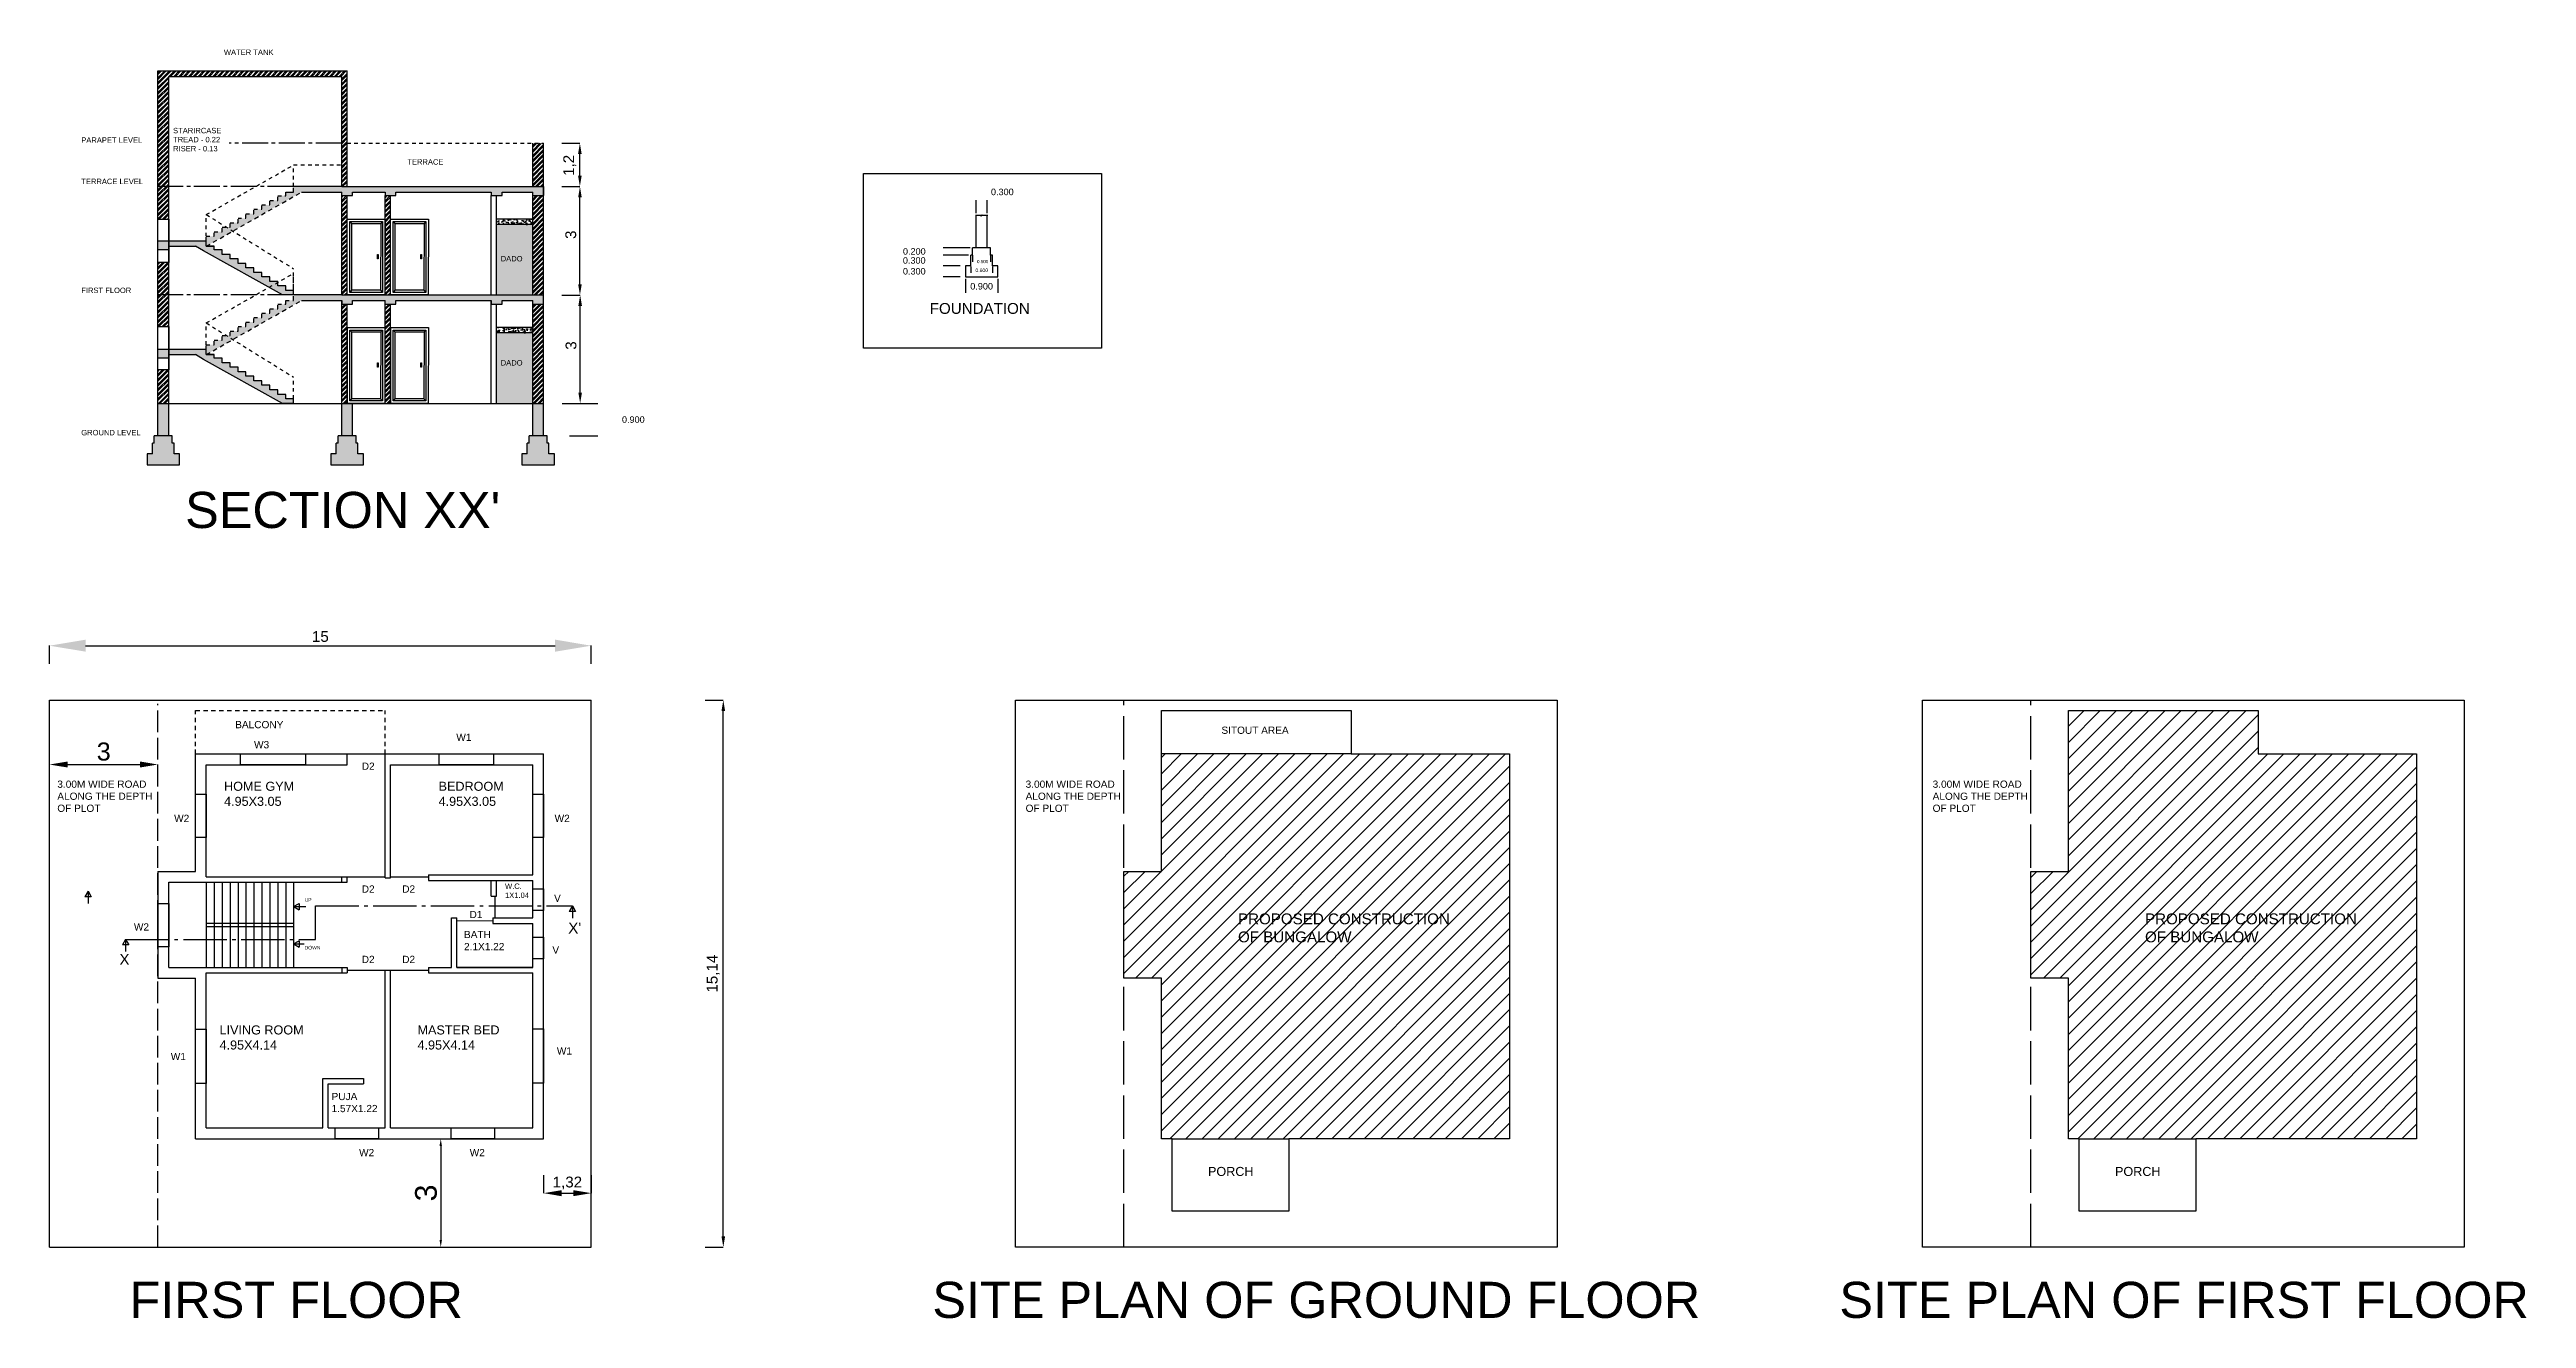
# Model space of a CAD drawing. Header units: metres. Extents: x 2556 to 2770, y 980 to 1029.
# Drawn here: x 2619.3 to 2687.9, y 992.5 to 1027.7 of the extents above; entities that cross this region are included whole.
import ezdxf

# ---------------------------------------------------------------- set-up
doc = ezdxf.new("R2010")
doc.units = ezdxf.units.M
for name, pattern in [('ACAD_ISO02W100', [15, 12, -3]), ('ACAD_ISO04W100', [30, 24, -3, 0, -3]), ('ACAD_ISO07W100', [3, 0, -3]), ('JIS_08_25', [28, 25, -1.125, 0.75, -1.125])]:
    doc.linetypes.add(name, pattern=pattern)
doc.styles.get("Standard").update_dxf_attribs({"font": 'arial.ttf'})
doc.dimstyles.new('ISO-25', dxfattribs={"dimtxt": 0.3, "dimasz": 0.3, "dimexe": 0.001, "dimexo": 0.001, "dimgap": 0.1, "dimtad": 1, "dimtxsty": 'Standard', "dimcen": 2.5, "dimadec": 0, "dimazin": 0, "dimtfac": 1, "dimtmove": 1, "dimatfit": 3, "dimfxl": 0.5, "dimfxlon": 1, "dimarcsym": 0})
doc.dimstyles.get("Standard").update_dxf_attribs({"dimtxt": 0.18, "dimasz": 0.18, "dimexe": 0.18, "dimexo": 0.0625, "dimgap": 0.09, "dimtad": 0, "dimtih": 1, "dimtoh": 1, "dimdec": 3, "dimzin": 0, "dimdsep": 46, "dimtxsty": 'Standard', "dimcen": 0.09, "dimsd1": 1, "dimsd2": 1, "dimadec": 0, "dimazin": 0, "dimtfac": 1, "dimtdec": 3, "dimtofl": 0, "dimtmove": 1, "dimatfit": 3, "dimfxl": 1, "dimfxlon": 1, "dimtolj": 1, "dimtzin": 0, "dimarcsym": 0})

msp = doc.modelspace()

# ---------------------------------------------------------------- texts
at = {"color": 1, "ltscale": 0.01, "char_height": 0.15, "attachment_point": 1}
for s, heights, insert in [('WATER TANK', [0], (2624.1371, 1027.6576)), ('PARAPET LEVEL', [0], (2620.1871, 1025.2275)), ('TERRACE LEVEL', [0], (2620.1871, 1024.0837)), ('FIRST FLOOR', [0.1552], (2620.1871, 1021.0683)), ('GROUND LEVEL', [0], (2620.1871, 1017.1305))]:
    msp.add_mtext_dynamic_manual_height_columns(s, width=1.861661, gutter_width=12.5, heights=heights, dxfattribs=dict(at, insert=insert))
at = {"color": 3, "linetype": 'Continuous', "ltscale": 0.0001, "char_height": 0.15, "attachment_point": 1}
for s, insert in [('STARIRCASE\\PTREAD - 0.22\\PRISER - 0.13', (2622.7298, 1025.4904)), ('TERRACE', (2629.2166, 1024.6223))]:
    msp.add_mtext_dynamic_manual_height_columns(s, width=1.877045, gutter_width=12.5, heights=[0], dxfattribs=dict(at, insert=insert))
at = {"color": 3, "ltscale": 0.1, "attachment_point": 1}
for s, width, heights, insert, char_height in [('DADO', 0.741361, [0], (2631.8024, 1021.9444), 0.15), ('DADO', 0.741361, [0], (2631.8024, 1019.0627), 0.15), ('W3', 1.448358, [0.2008], (2624.9718, 1008.5171), 0.2), ('W1', 1.448358, [0], (2630.5728, 1008.7214), 0.2), ('D2', 1.448358, [0], (2627.9541, 1007.9227), 0.2), ('HOME GYM\\P4.95X3.05', 3.041174, [0], (2624.1419, 1007.3918), 0.25), ('BEDROOM\\P4.95X3.05', 1.798738, [0], (2630.0822, 1007.3918), 0.25), ('W2', 1.448358, [0], (2622.7586, 1006.4784), 0.2), ('W2', 1.448358, [0], (2633.2953, 1006.4784), 0.2), ('D2', 1.448358, [0], (2627.9541, 1004.5227), 0.2), ('D2', 1.448358, [0], (2629.0752, 1004.5227), 0.2), ('W.C. \\P1X1.04', 0.857254, [0], (2631.9214, 1004.5752), 0.15), ('V', 1.448358, [0], (2633.2799, 1004.2676), 0.2), ('D1', 1.448358, [0], (2630.938, 1003.8175), 0.2), ('W2', 1.448358, [0], (2621.6448, 1003.4732), 0.2), ('BATH 2.1X1.22', 1.727478, [0], (2630.7856, 1003.2636), 0.2), ('V', 1.448358, [0], (2633.2335, 1002.8361), 0.2), ('D2', 1.448358, [0], (2627.9541, 1002.5751), 0.2), ('D2', 1.448358, [0], (2629.0752, 1002.5751), 0.2), ('LIVING ROOM\\P4.95X4.14', 4.582239, [0], (2624.0163, 1000.6473), 0.25), ('MASTER BED\\P4.95X4.14', 4.582239, [0], (2629.4987, 1000.6473), 0.25), ('W1', 1.448358, [0], (2622.666, 999.8864), 0.2), ('W1', 1.448358, [0], (2633.3574, 1000.0419), 0.2), ('PUJA\\P1.57X1.22', 1.798738, [0], (2627.1183, 998.7807), 0.2), ('W2', 1.448358, [0], (2627.8802, 997.2281), 0.2), ('W2', 1.448358, [0], (2630.9437, 997.2281), 0.2), ('PORCH', 1.798738, [0], (2651.3877, 996.7313), 0.25), ('PORCH', 1.798738, [0], (2676.5045, 996.7313), 0.25)]:
    msp.add_mtext_dynamic_manual_height_columns(s, width=width, gutter_width=12.5, heights=heights, dxfattribs=dict(at, insert=insert, char_height=char_height))
at = {"ltscale": 0.1, "insert": (2643.6827, 1020.6422), "char_height": 0.3, "attachment_point": 1}
msp.add_mtext_dynamic_manual_height_columns('FOUNDATION', width=3.64394, gutter_width=12.5, heights=[0], dxfattribs=at)
at = {"color": 7, "linetype": 'JIS_08_25', "true_color": 0xffffff, "char_height": 1, "attachment_point": 1}
for s, width, insert in [("SECTION XX'", 11.978093, (2623.0628, 1015.4148)), ('FIRST FLOOR', 11.978093, (2621.5213, 993.5517)), ('SITE PLAN OF GROUND FLOOR', 24.449684, (2643.7546, 993.5517)), ('SITE PLAN OF FIRST FLOOR', 24.449684, (2668.8715, 993.5517))]:
    msp.add_mtext_dynamic_manual_height_columns(s, width=width, gutter_width=12.5, heights=[0], dxfattribs=dict(at, insert=insert))
at = {"color": 3, "linetype": 'ACAD_ISO02W100', "ltscale": 0.1, "char_height": 0.2, "attachment_point": 1}
for s, insert in [('BALCONY', (2624.4491, 1009.0729)), ('SITOUT AREA', (2651.7599, 1008.9184))]:
    msp.add_mtext_dynamic_manual_height_columns(s, width=2.606743, gutter_width=12.5, heights=[0], dxfattribs=dict(at, insert=insert))
at = {"color": 3, "linetype": 'ACAD_ISO04W100', "ltscale": 0.1, "attachment_point": 1}
for s, width, insert, char_height in [('3.00M WIDE ROAD ALONG THE DEPTH OF PLOT', 2.785096, (2619.5235, 1007.425), 0.2), ('3.00M WIDE ROAD ALONG THE DEPTH OF PLOT', 2.785096, (2646.3377, 1007.425), 0.2), ('3.00M WIDE ROAD ALONG THE DEPTH OF PLOT', 2.785096, (2671.4545, 1007.425), 0.2), ('UP', 0.302603, (2626.3706, 1004.1727), 0.1), ('DOWN', 0.302603, (2626.3706, 1002.8503), 0.1)]:
    msp.add_mtext_dynamic_manual_height_columns(s, width=width, gutter_width=12.5, heights=[0], dxfattribs=dict(at, insert=insert, char_height=char_height))
at = {"color": 7, "ltscale": 0.1, "char_height": 0.3, "attachment_point": 1}
for s, insert in [("X'", (2633.6728, 1003.4918)), ('X', (2621.2438, 1002.6261))]:
    msp.add_mtext_dynamic_manual_height_columns(s, width=0.576636, gutter_width=12.5, heights=[0], dxfattribs=dict(at, insert=insert))
at = {"color": 3, "char_height": 0.3, "attachment_point": 1}
for insert in [(2652.2197, 1003.7475), (2677.3366, 1003.7475)]:
    msp.add_mtext_dynamic_manual_height_columns('PROPOSED CONSTRUCTION OF BUNGALOW', width=5.883685, gutter_width=12.5, heights=[0], dxfattribs=dict(at, insert=insert))

# ---------------------------------------------------------------- blocks, each defined once
blk = doc.blocks.new('*D25')
at = {"color": 0, "lineweight": -2, "ltscale": 0.1, "transparency": 16777216}
for p, q in [((2619.309, 1010.658), (2619.309, 1011.159)), ((2620.309, 1011.158), (2633.309, 1011.158)), ((2634.309, 1010.658), (2634.309, 1011.159))]:
    blk.add_line(p, q, dxfattribs=at)
at = {"color": 0, "ltscale": 0.1, "transparency": 16777216}
for points in [[(2620.309, 1011.325), (2620.309, 1010.992), (2619.309, 1011.158)], [(2633.309, 1011.325), (2633.309, 1010.992), (2634.309, 1011.158)]]:
    blk.add_solid(points, dxfattribs=at)
at = {"layer": 'Defpoints', "color": 0, "ltscale": 0.1, "transparency": 16777216}
for p in [(2634.309, 1011.158), (2619.309, 1009.651), (2634.309, 1009.651)]:
    blk.add_point(p, dxfattribs=at)
at = {"color": 0, "ltscale": 0.1, "transparency": 16777216, "insert": (2626.809, 1011.412), "char_height": 0.3, "attachment_point": 5}
blk.add_mtext('15', dxfattribs=at)
blk = doc.blocks.new('*D26')
at = {"color": 0, "linetype": 'ByBlock', "lineweight": -2, "ltscale": 0.1, "transparency": 16777216}
for p, q in [((2637.466, 1009.651), (2637.967, 1009.651)), ((2637.966, 994.811), (2637.966, 1009.351)), ((2637.466, 994.511), (2637.967, 994.511))]:
    blk.add_line(p, q, dxfattribs=at)
at = {"color": 0, "linetype": 'ByBlock', "ltscale": 0.1, "transparency": 16777216}
for points in [[(2637.916, 1009.351), (2638.016, 1009.351), (2637.966, 1009.651)], [(2637.916, 994.811), (2638.016, 994.811), (2637.966, 994.511)]]:
    blk.add_solid(points, dxfattribs=at)
at = {"layer": 'Defpoints', "color": 0, "linetype": 'ByBlock', "ltscale": 0.1, "transparency": 16777216}
for p in [(2634.309, 1009.651), (2637.966, 1009.651), (2634.309, 994.511)]:
    blk.add_point(p, dxfattribs=at)
at = {"color": 0, "linetype": 'ByBlock', "ltscale": 0.1, "transparency": 16777216, "insert": (2637.685, 1002.081), "char_height": 0.3, "attachment_point": 5, "rotation": 90}
blk.add_mtext('15,14', dxfattribs=at)
blk = doc.blocks.new('*D23')
at = {"color": 0, "lineweight": -2, "ltscale": 0.01, "transparency": 16777216}
for p, q in [((2619.309, 1007.369), (2619.309, 1007.87)), ((2619.809, 1007.869), (2621.809, 1007.869)), ((2622.309, 1007.369), (2622.309, 1007.87))]:
    blk.add_line(p, q, dxfattribs=at)
at = {"color": 0, "ltscale": 0.01, "transparency": 16777216}
for points in [[(2619.809, 1007.953), (2619.809, 1007.786), (2619.309, 1007.869)], [(2621.809, 1007.953), (2621.809, 1007.786), (2622.309, 1007.869)]]:
    blk.add_solid(points, dxfattribs=at)
at = {"layer": 'Defpoints', "color": 0, "ltscale": 0.01, "transparency": 16777216}
for p in [(2622.309, 1007.869), (2619.309, 1004.911), (2622.309, 1004.911)]:
    blk.add_point(p, dxfattribs=at)
at = {"color": 0, "ltscale": 0.01, "transparency": 16777216, "insert": (2620.809, 1008.225), "char_height": 0.5, "attachment_point": 5}
blk.add_mtext('3', dxfattribs=at)
blk = doc.blocks.new('*D24')
at = {"color": 0, "linetype": 'ByBlock', "lineweight": -2, "ltscale": 0.1, "transparency": 16777216}
for p, q in [((2629.642, 997.511), (2630.144, 997.511)), ((2629.642, 994.511), (2630.144, 994.511))]:
    blk.add_line(p, q, dxfattribs=at)
at = {"color": 0, "linetype": 'ByBlock', "ltscale": 0.1, "transparency": 16777216}
blk.add_line((2630.142, 997.311), (2630.142, 994.711), dxfattribs=at)
for points in [[(2630.108, 997.311), (2630.175, 997.311), (2630.142, 997.511)], [(2630.108, 994.711), (2630.175, 994.711), (2630.142, 994.511)]]:
    blk.add_solid(points, dxfattribs=at)
at = {"layer": 'Defpoints', "color": 0, "linetype": 'ByBlock', "ltscale": 0.1, "transparency": 16777216}
for p in [(2629.528, 997.511), (2629.488, 994.511), (2630.142, 994.511)]:
    blk.add_point(p, dxfattribs=at)
at = {"color": 0, "linetype": 'ByBlock', "ltscale": 0.1, "transparency": 16777216, "insert": (2629.735, 996.011), "char_height": 0.6, "attachment_point": 5, "rotation": 90}
blk.add_mtext('3', dxfattribs=at)
blk = doc.blocks.new('*D27')
at = {"color": 0, "lineweight": -2, "ltscale": 0.1, "transparency": 16777216}
for p, q in [((2632.989, 996.505), (2632.989, 996.004)), ((2633.489, 996.005), (2633.809, 996.005)), ((2634.309, 996.505), (2634.309, 996.004))]:
    blk.add_line(p, q, dxfattribs=at)
at = {"color": 0, "ltscale": 0.1, "transparency": 16777216}
for points in [[(2633.489, 996.088), (2633.489, 995.921), (2632.989, 996.005)], [(2633.809, 996.088), (2633.809, 995.921), (2634.309, 996.005)]]:
    blk.add_solid(points, dxfattribs=at)
at = {"layer": 'Defpoints', "color": 0, "ltscale": 0.1, "transparency": 16777216}
for p in [(2632.989, 997.511), (2634.309, 997.511), (2634.309, 996.005)]:
    blk.add_point(p, dxfattribs=at)
at = {"color": 0, "ltscale": 0.1, "transparency": 16777216, "insert": (2633.649, 996.285), "char_height": 0.3, "attachment_point": 5}
blk.add_mtext('1,32', dxfattribs=at)
blk = doc.blocks.new('*D28')
at = {"color": 0, "linetype": 'ACAD_ISO04W100', "lineweight": -2, "ltscale": 0.1, "transparency": 16777216}
for p, q in [((2633.503, 1020.864), (2634.004, 1020.864)), ((2634.003, 1018.164), (2634.003, 1020.564)), ((2633.503, 1017.864), (2634.004, 1017.864))]:
    blk.add_line(p, q, dxfattribs=at)
at = {"color": 0, "linetype": 'ACAD_ISO04W100', "ltscale": 0.1, "transparency": 16777216}
for points in [[(2633.953, 1020.564), (2634.053, 1020.564), (2634.003, 1020.864)], [(2633.953, 1018.164), (2634.053, 1018.164), (2634.003, 1017.864)]]:
    blk.add_solid(points, dxfattribs=at)
at = {"layer": 'Defpoints', "color": 0, "linetype": 'ACAD_ISO04W100', "ltscale": 0.1, "transparency": 16777216}
for p in [(2632.989, 1020.864), (2634.003, 1020.864), (2632.989, 1017.864)]:
    blk.add_point(p, dxfattribs=at)
at = {"color": 0, "linetype": 'ACAD_ISO04W100', "ltscale": 0.1, "transparency": 16777216, "insert": (2633.75, 1019.466), "char_height": 0.3, "attachment_point": 5, "rotation": 90}
blk.add_mtext('3', dxfattribs=at)
blk = doc.blocks.new('*D29')
at = {"color": 0, "linetype": 'ACAD_ISO04W100', "lineweight": -2, "ltscale": 0.1, "transparency": 16777216}
for p, q in [((2633.497, 1023.864), (2633.998, 1023.864)), ((2633.997, 1021.164), (2633.997, 1023.564)), ((2633.497, 1020.864), (2633.998, 1020.864))]:
    blk.add_line(p, q, dxfattribs=at)
at = {"color": 0, "linetype": 'ACAD_ISO04W100', "ltscale": 0.1, "transparency": 16777216}
for points in [[(2633.947, 1023.564), (2634.047, 1023.564), (2633.997, 1023.864)], [(2633.947, 1021.164), (2634.047, 1021.164), (2633.997, 1020.864)]]:
    blk.add_solid(points, dxfattribs=at)
at = {"layer": 'Defpoints', "color": 0, "linetype": 'ACAD_ISO04W100', "ltscale": 0.1, "transparency": 16777216}
for p in [(2632.989, 1023.864), (2633.997, 1023.864), (2632.989, 1020.864)]:
    blk.add_point(p, dxfattribs=at)
at = {"color": 0, "linetype": 'ACAD_ISO04W100', "ltscale": 0.1, "transparency": 16777216, "insert": (2633.744, 1022.532), "char_height": 0.3, "attachment_point": 5, "rotation": 90}
blk.add_mtext('3', dxfattribs=at)
blk = doc.blocks.new('*D30')
at = {"color": 0, "linetype": 'ACAD_ISO04W100', "lineweight": -2, "ltscale": 0.1, "transparency": 16777216}
for p, q in [((2633.494, 1025.064), (2633.995, 1025.064)), ((2633.994, 1024.164), (2633.994, 1024.764)), ((2633.494, 1023.864), (2633.995, 1023.864))]:
    blk.add_line(p, q, dxfattribs=at)
at = {"color": 0, "linetype": 'ACAD_ISO04W100', "ltscale": 0.1, "transparency": 16777216}
for points in [[(2633.944, 1024.764), (2634.044, 1024.764), (2633.994, 1025.064)], [(2633.944, 1024.164), (2634.044, 1024.164), (2633.994, 1023.864)]]:
    blk.add_solid(points, dxfattribs=at)
at = {"layer": 'Defpoints', "color": 0, "linetype": 'ACAD_ISO04W100', "ltscale": 0.1, "transparency": 16777216}
for p in [(2632.989, 1025.064), (2633.994, 1025.064), (2632.989, 1023.864)]:
    blk.add_point(p, dxfattribs=at)
at = {"color": 0, "linetype": 'ACAD_ISO04W100', "ltscale": 0.1, "transparency": 16777216, "insert": (2633.714, 1024.452), "char_height": 0.3, "attachment_point": 5, "rotation": 90}
blk.add_mtext('1,2', dxfattribs=at)
blk = doc.blocks.new('*D40')
at = {"color": 0, "lineweight": -2, "ltscale": 0.1, "transparency": 16777216}
for p, q in [((2633.688, 1017.864), (2634.489, 1017.864)), ((2633.711, 1016.964), (2634.489, 1016.964))]:
    blk.add_line(p, q, dxfattribs=at)
at = {"layer": 'Defpoints', "color": 0, "ltscale": 0.1, "transparency": 16777216}
for p in [(2633.626, 1017.864), (2633.649, 1016.964), (2634.309, 1016.964)]:
    blk.add_point(p, dxfattribs=at)
at = {"color": 0, "ltscale": 0.1, "transparency": 16777216, "insert": (2635.475, 1017.414), "char_height": 0.18, "attachment_point": 5}
blk.add_mtext('\\A1;0.900', dxfattribs=at)
blk = doc.blocks.new('*D46')
at = {"color": 0, "lineweight": -2, "ltscale": 0.1, "transparency": 16777216}
for p, q in [((2644.4, 1021.67), (2644.058, 1021.67)), ((2644.523, 1021.37), (2644.058, 1021.37))]:
    blk.add_line(p, q, dxfattribs=at)
at = {"layer": 'Defpoints', "color": 0, "ltscale": 0.1, "transparency": 16777216}
for p in [(2644.238, 1021.67), (2644.463, 1021.67), (2644.585, 1021.37)]:
    blk.add_point(p, dxfattribs=at)
at = {"color": 0, "ltscale": 0.1, "transparency": 16777216, "insert": (2643.255, 1021.52), "char_height": 0.18, "attachment_point": 5}
blk.add_mtext('\\A1;0.300', dxfattribs=at)
blk = doc.blocks.new('*D47')
at = {"color": 0, "lineweight": -2, "ltscale": 0.1, "transparency": 16777216}
for p, q in [((2644.757, 1021.97), (2644.057, 1021.97)), ((2644.526, 1021.67), (2644.057, 1021.67))]:
    blk.add_line(p, q, dxfattribs=at)
at = {"layer": 'Defpoints', "color": 0, "ltscale": 0.1, "transparency": 16777216}
for p in [(2644.237, 1021.97), (2644.589, 1021.67), (2644.82, 1021.97)]:
    blk.add_point(p, dxfattribs=at)
at = {"color": 0, "ltscale": 0.1, "transparency": 16777216, "insert": (2643.254, 1021.82), "char_height": 0.18, "attachment_point": 5}
blk.add_mtext('\\A1;0.300', dxfattribs=at)
blk = doc.blocks.new('*D48')
at = {"color": 0, "lineweight": -2, "ltscale": 0.1, "transparency": 16777216}
for p, q in [((2644.807, 1022.17), (2644.058, 1022.17)), ((2644.4, 1021.97), (2644.058, 1021.97))]:
    blk.add_line(p, q, dxfattribs=at)
at = {"layer": 'Defpoints', "color": 0, "ltscale": 0.1, "transparency": 16777216}
for p in [(2644.238, 1022.17), (2644.87, 1022.17), (2644.463, 1021.97)]:
    blk.add_point(p, dxfattribs=at)
at = {"color": 0, "ltscale": 0.1, "transparency": 16777216, "insert": (2643.256, 1022.07), "char_height": 0.18, "attachment_point": 5}
blk.add_mtext('\\A1;0.200', dxfattribs=at)
blk = doc.blocks.new('*D49')
at = {"color": 0, "lineweight": -2, "ltscale": 0.1, "transparency": 16777216}
for p, q in [((2644.97, 1023.133), (2644.97, 1023.487)), ((2645.27, 1023.133), (2645.27, 1023.487))]:
    blk.add_line(p, q, dxfattribs=at)
at = {"layer": 'Defpoints', "color": 0, "ltscale": 0.1, "transparency": 16777216}
for p in [(2644.97, 1023.07), (2645.27, 1023.307), (2645.27, 1023.07)]:
    blk.add_point(p, dxfattribs=at)
at = {"color": 0, "ltscale": 0.1, "transparency": 16777216, "insert": (2645.693, 1023.716), "char_height": 0.18, "attachment_point": 5}
blk.add_mtext('\\A1;0.300', dxfattribs=at)
blk = doc.blocks.new('*D50')
at = {"color": 0, "lineweight": -2, "ltscale": 0.1, "transparency": 16777216}
for p, q in [((2644.67, 1021.308), (2644.67, 1020.925)), ((2645.57, 1021.308), (2645.57, 1020.925))]:
    blk.add_line(p, q, dxfattribs=at)
at = {"layer": 'Defpoints', "color": 0, "ltscale": 0.1, "transparency": 16777216}
for p in [(2644.67, 1021.37), (2645.57, 1021.37), (2645.57, 1021.105)]:
    blk.add_point(p, dxfattribs=at)
at = {"color": 0, "ltscale": 0.1, "transparency": 16777216, "insert": (2645.12, 1021.105), "char_height": 0.18, "attachment_point": 5}
blk.add_mtext('\\A1;0.900', dxfattribs=at)
blk = doc.blocks.new('*D51')
at = {"color": 0, "lineweight": -2, "ltscale": 0.1, "transparency": 16777216}
for p, q in [((2644.82, 1021.657), (2644.82, 1021.477)), ((2645.42, 1021.657), (2645.42, 1021.477))]:
    blk.add_line(p, q, dxfattribs=at)
at = {"layer": 'Defpoints', "color": 0, "ltscale": 0.1, "transparency": 16777216}
for p in [(2644.82, 1021.67), (2645.42, 1021.67), (2645.42, 1021.657)]:
    blk.add_point(p, dxfattribs=at)
at = {"color": 0, "ltscale": 0.1, "transparency": 16777216, "insert": (2645.124, 1021.547), "char_height": 0.1, "attachment_point": 5}
blk.add_mtext('\\A1;0.600', dxfattribs=at)
blk = doc.blocks.new('*D52')
at = {"color": 0, "lineweight": -2, "ltscale": 0.1, "transparency": 16777216}
for p, q in [((2644.87, 1021.966), (2644.87, 1021.786)), ((2645.37, 1021.966), (2645.37, 1021.786))]:
    blk.add_line(p, q, dxfattribs=at)
at = {"layer": 'Defpoints', "color": 0, "ltscale": 0.1, "transparency": 16777216}
for p in [(2644.87, 1021.97), (2645.37, 1021.97), (2645.37, 1021.966)]:
    blk.add_point(p, dxfattribs=at)
at = {"color": 0, "ltscale": 0.1, "transparency": 16777216, "insert": (2645.147, 1021.79), "char_height": 0.09, "attachment_point": 5}
blk.add_mtext('\\A1;0.500', dxfattribs=at)

# ---------------------------------------------------------------- dimensions: what is measured, and where the dimension line sits
at = {"color": 3, "linetype": 'ACAD_ISO04W100', "ltscale": 0.1}
for base, p1, p2, picture, middle in [((2633.9945, 1025.0645), (2632.9886, 1023.8645), (2632.9886, 1025.0645), '*D30', (2633.9945, 1024.4516)), ((2633.9971, 1023.8645), (2632.9886, 1020.8645), (2632.9886, 1023.8645), '*D29', (2633.9971, 1022.5321)), ((2634.0032, 1020.8645), (2632.9886, 1017.8645), (2632.9886, 1020.8645), '*D28', (2634.0032, 1019.4656))]:
    dim = msp.add_linear_dim(base=base, p1=p1, p2=p2, angle=90, dimstyle='ISO-25', dxfattribs=at)
    dim.commit()
    dim.dimension.update_dxf_attribs({"geometry": picture, "text_midpoint": middle, "dimtype": 160})
at = {"ltscale": 0.1}
for base, p1, p2, picture, middle in [((2645.2697, 1023.3073), (2644.9697, 1023.0705), (2645.2697, 1023.0705), '*D49', (2645.3897, 1023.7163)), ((2645.5697, 1021.1053), (2644.6697, 1021.3705), (2645.5697, 1021.3705), '*D50', (2645.1197, 1021.1053))]:
    dim = msp.add_linear_dim(base=base, p1=p1, p2=p2, dimstyle='Standard', dxfattribs=at)
    dim.commit()
    dim.dimension.update_dxf_attribs({"geometry": picture, "text_midpoint": middle})
for base, p1, p2, picture, middle in [((2644.2378, 1022.1705), (2644.4629, 1021.9705), (2644.8697, 1022.1705), '*D48', (2643.559, 1022.0705)), ((2644.2367, 1021.9705), (2644.5887, 1021.6705), (2644.8197, 1021.9705), '*D47', (2643.5578, 1021.8205)), ((2644.2377, 1021.6705), (2644.5855, 1021.3705), (2644.4629, 1021.6705), '*D46', (2643.5588, 1021.5205))]:
    dim = msp.add_linear_dim(base=base, p1=p1, p2=p2, angle=90, dimstyle='Standard', dxfattribs=at)
    dim.commit()
    dim.dimension.update_dxf_attribs({"geometry": picture, "text_midpoint": middle})
for base, p1, p2, override, picture, middle in [((2645.4197, 1021.6568), (2644.8197, 1021.6705), (2645.4197, 1021.6705), {"dimtxt": 0.1}, '*D51', (2645.1245, 1021.5472)), ((2645.3697, 1021.9662), (2644.8697, 1021.9705), (2645.3697, 1021.9705), {"dimtxt": 0.09, "dimgap": 0.009}, '*D52', (2645.1467, 1021.7895))]:
    dim = msp.add_linear_dim(base=base, p1=p1, p2=p2, dimstyle='Standard', override=override, dxfattribs=at)
    dim.commit()
    dim.dimension.update_dxf_attribs({"geometry": picture, "text_midpoint": middle, "dimtype": 160})
at = {"color": 3, "ltscale": 0.1}
dim = msp.add_linear_dim(base=(2634.3087, 1016.9645), p1=(2633.6257, 1017.8645), p2=(2633.6488, 1016.9645), angle=90, dimstyle='Standard', dxfattribs=at)
dim.commit()
dim.dimension.update_dxf_attribs({"geometry": '*D40', "text_midpoint": (2635.1713, 1017.4145)})
at = {"color": 7, "ltscale": 0.1}
dim = msp.add_linear_dim(base=(2634.3086, 1011.1585), p1=(2619.3086, 1009.6511), p2=(2634.3086, 1009.6511), dimstyle='ISO-25', override={"dimasz": 1}, dxfattribs=at)
dim.commit()
dim.dimension.update_dxf_attribs({"geometry": '*D25', "text_midpoint": (2626.8086, 1011.4116)})
at = {"color": 7, "linetype": 'ByBlock', "ltscale": 0.1}
dim = msp.add_linear_dim(base=(2637.9655, 1009.6511), p1=(2634.3086, 994.5111), p2=(2634.3086, 1009.6511), angle=90, dimstyle='ISO-25', dxfattribs=at)
dim.commit()
dim.dimension.update_dxf_attribs({"geometry": '*D26', "text_midpoint": (2637.6852, 1002.0811)})
at = {"color": 7, "ltscale": 0.01}
dim = msp.add_linear_dim(base=(2622.3086, 1007.8692), p1=(2619.3086, 1004.9111), p2=(2622.3086, 1004.9111), dimstyle='ISO-25', override={"dimtxt": 0.5, "dimasz": 0.5}, dxfattribs=at)
dim.commit()
dim.dimension.update_dxf_attribs({"geometry": '*D23', "text_midpoint": (2620.8086, 1008.2247)})
at = {"color": 7, "linetype": 'ByBlock', "ltscale": 0.1}
dim = msp.add_linear_dim(base=(2630.1416, 994.5111), p1=(2629.5283, 997.5111), p2=(2629.4879, 994.5111), angle=90, dimstyle='ISO-25', override={"dimtxt": 0.6, "dimasz": 0.2, "dimexe": 0.002, "dimexo": 0.002, "dimlwd": 65535}, dxfattribs=at)
dim.commit()
dim.dimension.update_dxf_attribs({"geometry": '*D24', "text_midpoint": (2629.735, 996.0111)})
at = {"color": 7, "ltscale": 0.1}
dim = msp.add_linear_dim(base=(2634.3086, 996.0046), p1=(2632.9886, 997.5111), p2=(2634.3086, 997.5111), dimstyle='ISO-25', override={"dimtxt": 0.3, "dimasz": 0.5}, dxfattribs=at)
dim.commit()
dim.dimension.update_dxf_attribs({"geometry": '*D27', "text_midpoint": (2633.6486, 996.0046), "dimtype": 160})

# ---------------------------------------------------------------- hatches: boundary and pattern name
at = {"ltscale": 0.1}
h = msp.add_hatch(dxfattribs=at)
h.set_pattern_fill('ANSI32', scale=0.01)
h.paths.add_polyline_path([(2632.6886, 1017.8645), (2632.9886, 1017.8645), (2632.9886, 1020.6145), (2632.6886, 1020.6145), (2632.6886, 1019.3645)])
h.paths.add_polyline_path([(2622.3086, 1017.8645), (2622.6086, 1017.8645), (2622.6086, 1018.7895), (2622.3086, 1018.7895)])
h.paths.add_polyline_path([(2622.6086, 1020.8645), (2622.6086, 1021.7645), (2622.3086, 1021.7645), (2622.3086, 1019.9895), (2622.6086, 1019.9895)])
h.paths.add_polyline_path([(2632.6886, 1020.8645), (2632.9886, 1020.8645), (2632.9886, 1023.6145), (2632.6886, 1023.6145)])
h.paths.add_polyline_path([(2622.6086, 1026.9145), (2627.3986, 1026.9145), (2627.3986, 1023.8645), (2627.5486, 1023.8645), (2627.5486, 1027.0645), (2622.3086, 1027.0645), (2622.3086, 1022.9645), (2622.6086, 1022.9645)])
h.paths.add_polyline_path([(2632.9886, 1025.0645), (2632.6886, 1025.0645), (2632.6886, 1023.8645), (2632.9886, 1023.8645)])
h = msp.add_hatch(dxfattribs=at)
h.set_pattern_fill('AR-CONC', scale=0.001)
h.paths.add_polyline_path([(2623.6486, 1019.3645), (2622.6086, 1019.3645), (2622.6086, 1019.2145), (2623.3486, 1019.2145), (2623.5755, 1019.0835), (2625.7607, 1017.8645), (2626.0686, 1017.8645), (2626.0686, 1017.9895), (2625.8486, 1017.9895), (2625.8486, 1018.1145), (2625.6286, 1018.1145), (2625.6286, 1018.2395), (2625.4086, 1018.2395), (2625.4086, 1018.3645), (2625.1886, 1018.3645), (2625.1886, 1018.4895), (2624.9686, 1018.4895), (2624.9686, 1018.6145), (2624.7486, 1018.6145), (2624.7486, 1018.7395), (2624.5286, 1018.7395), (2624.5286, 1018.8645), (2624.3086, 1018.8645), (2624.3086, 1018.9895), (2624.0886, 1018.9895), (2624.0886, 1019.1145), (2623.8686, 1019.1145), (2623.8686, 1019.2145), (2623.6486, 1019.2145)])
h.paths.add_polyline_path([(2622.6086, 1019.3645), (2622.3086, 1019.3645), (2622.3086, 1019.1145), (2622.6086, 1019.1145), (2622.6086, 1019.2145)])
h.paths.add_polyline_path([(2632.9886, 1020.8645), (2627.3986, 1020.8645), (2626.0686, 1020.8645), (2626.0686, 1020.7145), (2625.8486, 1020.7145), (2625.8486, 1020.6095), (2625.6286, 1020.6095), (2625.6286, 1020.4845), (2625.4086, 1020.4845), (2625.4086, 1020.3595), (2625.1886, 1020.3595), (2625.1886, 1020.2395), (2624.9686, 1020.2395), (2624.9686, 1020.1145), (2624.7486, 1020.1145), (2624.7486, 1019.9895), (2624.5286, 1019.9895), (2624.5286, 1019.8645), (2624.3086, 1019.8645), (2624.3086, 1019.7395), (2624.2132, 1019.7395), (2624.3851, 1019.6329), (2626.2886, 1020.7145), (2627.3986, 1020.7145), (2627.3986, 1020.6145), (2627.6986, 1020.6145), (2627.6986, 1020.7145), (2628.5986, 1020.7145), (2628.5986, 1020.6145), (2628.8986, 1020.6145), (2628.8986, 1020.7145), (2631.5386, 1020.7145), (2631.5386, 1020.6145), (2631.8386, 1020.6145), (2631.8386, 1020.7145), (2632.6886, 1020.7145), (2632.6886, 1020.6145), (2632.9886, 1020.6145)])
h.paths.add_polyline_path([(2624.3851, 1019.6329), (2624.2132, 1019.7395), (2624.0886, 1019.7395), (2624.0886, 1019.6145), (2623.8686, 1019.6145), (2623.8686, 1019.4895), (2623.6486, 1019.4895), (2623.6486, 1019.3645), (2623.6486, 1019.2145)])
h.paths.add_polyline_path([(2622.6086, 1022.3645), (2622.3086, 1022.3645), (2622.3086, 1022.1145), (2622.6086, 1022.1145)])
h.paths.add_polyline_path([(2623.6486, 1022.3645), (2622.6086, 1022.3645), (2622.6086, 1022.2145), (2623.3486, 1022.2145), (2623.5755, 1022.0835), (2625.3832, 1021.075), (2625.6286, 1021.2145), (2625.6286, 1021.2395), (2625.4086, 1021.2395), (2625.4086, 1021.3645), (2625.1886, 1021.3645), (2625.1886, 1021.4895), (2624.9686, 1021.4895), (2624.9686, 1021.6145), (2624.7486, 1021.6145), (2624.7486, 1021.7395), (2624.5286, 1021.7395), (2624.5286, 1021.8645), (2624.3086, 1021.8645), (2624.3086, 1021.9895), (2624.0886, 1021.9895), (2624.0886, 1022.1145), (2623.8686, 1022.1145), (2623.8686, 1022.2145), (2623.6486, 1022.2145)])
h.paths.add_polyline_path([(2626.0686, 1020.9895), (2625.8486, 1020.9895), (2625.8486, 1021.1145), (2625.6286, 1021.1145), (2625.6286, 1021.2145), (2625.3832, 1021.075), (2625.7607, 1020.8645), (2626.0686, 1020.8645)])
h.paths.add_polyline_path([(2626.2886, 1023.7145), (2627.3986, 1023.7145), (2627.3986, 1023.6145), (2627.6986, 1023.6145), (2627.6986, 1023.7145), (2628.5986, 1023.7145), (2628.5986, 1023.6145), (2628.8986, 1023.6145), (2628.8986, 1023.7145), (2629.7986, 1023.7145), (2629.7986, 1023.8645), (2627.3986, 1023.8645), (2626.0686, 1023.8645), (2626.0686, 1023.7145), (2625.8486, 1023.7145), (2625.8486, 1023.6095), (2625.6286, 1023.6095), (2625.6286, 1023.4845), (2625.4086, 1023.4845), (2625.4086, 1023.3595), (2625.1886, 1023.3595), (2625.1886, 1023.2395), (2624.9686, 1023.2395), (2624.9686, 1023.1145), (2624.7486, 1023.1145), (2624.7486, 1022.9895), (2624.5286, 1022.9895), (2624.5286, 1022.8645), (2624.3086, 1022.8645), (2624.3086, 1022.7395), (2624.2132, 1022.7395), (2624.3851, 1022.6329)])
h.paths.add_polyline_path([(2624.3851, 1022.6329), (2624.2132, 1022.7395), (2624.0886, 1022.7395), (2624.0886, 1022.6145), (2623.8686, 1022.6145), (2623.8686, 1022.4895), (2623.6486, 1022.4895), (2623.6486, 1022.3645), (2623.6486, 1022.2145)])
h.paths.add_polyline_path([(2632.9886, 1023.8645), (2629.7986, 1023.8645), (2629.7986, 1023.7145), (2631.5386, 1023.7145), (2631.5386, 1023.6145), (2631.8386, 1023.6145), (2631.8386, 1023.7145), (2632.6886, 1023.7145), (2632.6886, 1023.6145), (2632.9886, 1023.6145)])
h = msp.add_hatch(dxfattribs=at)
h.set_pattern_fill('ANSI32', scale=0.01)
h.paths.add_polyline_path([(2627.5486, 1023.6145), (2627.3986, 1023.6145), (2627.3986, 1020.8645), (2627.5486, 1020.8645)])
h.paths.add_polyline_path([(2628.7486, 1023.6145), (2628.5986, 1023.6145), (2628.5986, 1020.8645), (2628.7486, 1020.8645)])
h.paths.add_polyline_path([(2628.7486, 1020.6145), (2628.5986, 1020.6145), (2628.5986, 1017.8645), (2628.7486, 1017.8645)])
h.paths.add_polyline_path([(2627.5486, 1020.6145), (2627.3986, 1020.6145), (2627.3986, 1019.3645), (2627.3986, 1017.8645), (2627.5486, 1017.8645)])
h = msp.add_hatch(dxfattribs=at)
h.set_pattern_fill('AR-CONC', scale=0.001)
h.paths.add_polyline_path([(2632.6886, 1019.9645), (2631.6886, 1019.9645), (2631.6886, 1019.8145), (2632.6886, 1019.8145)])
h.paths.add_polyline_path([(2632.6886, 1022.9645), (2631.6886, 1022.9645), (2631.6886, 1022.8145), (2632.6886, 1022.8145)])
h = msp.add_hatch(dxfattribs=at)
h.set_pattern_fill('ANGLE', scale=0.01)
h.set_pattern_definition([(0, (0, 0), (0, 0.06985), [0.0508, -0.01905]), (90, (0, 0), (-0.06985, 4e-18), [0.0508, -0.01905])])
h.paths.add_polyline_path([(2632.6886, 1022.8145), (2631.6886, 1022.8145), (2631.6886, 1020.8645), (2632.6886, 1020.8645)])
h.paths.add_polyline_path([(2632.6886, 1019.3645), (2632.6886, 1019.8145), (2631.6886, 1019.8145), (2631.6886, 1019.3645), (2631.6886, 1017.8645), (2632.6886, 1017.8645)])
h.paths.add_polyline_path([(2631.7488, 1021.7098), (2632.4292, 1021.7098), (2632.4292, 1022.0189), (2631.7488, 1022.0189)], flags=24)
h.paths.add_polyline_path([(2631.7488, 1018.8281), (2632.4292, 1018.8281), (2632.4292, 1019.1373), (2631.7488, 1019.1373)], flags=24)
h = msp.add_hatch(dxfattribs=at)
h.set_pattern_fill('AR-CONC', color=3, scale=0.001)
h.paths.add_polyline_path([(2622.9086, 1016.4645), (2622.7586, 1016.4645), (2622.7586, 1016.7645), (2622.7086, 1016.7645), (2622.7086, 1016.9645), (2622.2086, 1016.9645), (2622.2086, 1016.7645), (2622.1586, 1016.7645), (2622.1586, 1016.4645), (2622.0086, 1016.4645), (2622.0086, 1016.1645), (2622.9086, 1016.1645)])
h.paths.add_polyline_path([(2622.6086, 1017.8645), (2622.3086, 1017.8645), (2622.3086, 1016.9645), (2622.6086, 1016.9645)])
h.paths.add_polyline_path([(2627.6986, 1017.8645), (2627.5486, 1017.8645), (2627.3986, 1017.8645), (2627.3986, 1016.9645), (2627.6986, 1016.9645)])
h.paths.add_polyline_path([(2627.9986, 1016.4645), (2627.8486, 1016.4645), (2627.8486, 1016.7645), (2627.7986, 1016.7645), (2627.7986, 1016.9645), (2627.2986, 1016.9645), (2627.2986, 1016.7645), (2627.2486, 1016.7645), (2627.2486, 1016.4645), (2627.0986, 1016.4645), (2627.0986, 1016.1645), (2627.9986, 1016.1645)])
h.paths.add_polyline_path([(2633.1386, 1016.7645), (2633.0886, 1016.7645), (2633.0886, 1016.9645), (2632.5886, 1016.9645), (2632.5886, 1016.7645), (2632.5386, 1016.7645), (2632.5386, 1016.4645), (2632.3886, 1016.4645), (2632.3886, 1016.1645), (2633.2886, 1016.1645), (2633.2886, 1016.4645), (2633.1386, 1016.4645)])
h.paths.add_polyline_path([(2632.9886, 1017.8645), (2632.6886, 1017.8645), (2632.6886, 1016.9645), (2632.9886, 1016.9645)])
at = {"linetype": 'ByBlock', "ltscale": 0.1}
h = msp.add_hatch(dxfattribs=at)
h.set_pattern_fill('ANSI31', scale=0.1)
h.paths.add_polyline_path([(2684.856, 1008.1611), (2680.466, 1008.1611), (2680.466, 1009.3611), (2675.216, 1009.3611), (2675.216, 1008.1611), (2675.216, 1004.9111), (2674.176, 1004.9111), (2674.176, 1001.9511), (2675.216, 1001.9511), (2675.216, 997.5111), (2675.516, 997.5111), (2678.746, 997.5111), (2684.856, 997.5111)])
h.paths.add_polyline_path([(2677.2292, 1002.773), (2683.247, 1002.773), (2683.247, 1003.8965), (2677.2292, 1003.8965)], flags=24)
h = msp.add_hatch(dxfattribs=at)
h.set_pattern_fill('ANSI31', scale=0.1)
h.paths.add_polyline_path([(2659.7391, 1008.1611), (2655.3491, 1008.1611), (2650.0991, 1008.1611), (2650.0991, 1004.9111), (2649.0591, 1004.9111), (2649.0591, 1001.9511), (2650.0991, 1001.9511), (2650.0991, 997.5111), (2650.3991, 997.5111), (2653.6291, 997.5111), (2659.7391, 997.5111)])
h.paths.add_polyline_path([(2652.1124, 1002.773), (2658.1302, 1002.773), (2658.1302, 1003.8965), (2652.1124, 1003.8965)], flags=24)

# ---------------------------------------------------------------- linework, layer by layer
at = {"color": 1, "ltscale": 0.1}
for p, q in [((2622.3086, 1017.8645), (2622.3086, 1027.0645)), ((2622.3086, 1027.0645), (2627.5486, 1027.0645)), ((2622.6086, 1020.8645), (2622.6086, 1026.9145)), ((2622.6086, 1026.9145), (2627.3986, 1026.9145)), ((2627.3986, 1023.8645), (2627.3986, 1026.9145)), ((2627.5486, 1023.8645), (2627.5486, 1027.0645)), ((2632.6886, 1023.8645), (2632.6886, 1025.0645)), ((2632.9886, 1017.8645), (2632.9886, 1025.0645)), ((2625.8486, 1023.7145), (2626.0686, 1023.7145)), ((2626.2886, 1023.7145), (2627.3986, 1023.7145)), ((2627.3986, 1023.8645), (2632.9886, 1023.8645)), ((2627.3986, 1020.8645), (2627.3986, 1023.7145)), ((2627.3986, 1023.6145), (2627.6986, 1023.6145)), ((2627.5486, 1020.8645), (2627.5486, 1023.6145)), ((2627.6986, 1023.7145), (2628.5986, 1023.7145)), ((2628.5986, 1020.8645), (2628.5986, 1023.6145)), ((2628.5986, 1023.6145), (2628.8986, 1023.6145)), ((2628.7486, 1020.8645), (2628.7486, 1023.6145)), ((2628.8986, 1023.7145), (2631.5386, 1023.7145)), ((2631.5386, 1020.8645), (2631.5386, 1023.6145)), ((2631.5386, 1023.6145), (2631.8386, 1023.6145)), ((2631.6886, 1020.8645), (2631.6886, 1023.6145)), ((2631.8386, 1023.7145), (2632.6886, 1023.7145)), ((2632.6886, 1020.8645), (2632.6886, 1023.7145)), ((2632.6886, 1023.6145), (2632.9886, 1023.6145)), ((2632.6886, 1022.9645), (2631.6886, 1022.9645)), ((2632.6886, 1022.8145), (2631.6886, 1022.8145)), ((2622.6086, 1017.8645), (2622.6086, 1020.8645)), ((2627.3986, 1020.8645), (2632.9886, 1020.8645)), ((2627.3986, 1019.3645), (2627.3986, 1020.7145)), ((2627.6986, 1020.7145), (2628.5986, 1020.7145)), ((2628.5986, 1017.8645), (2628.5986, 1020.7145)), ((2628.8986, 1020.7145), (2631.5386, 1020.7145)), ((2628.8986, 1020.6145), (2628.8986, 1020.7145)), ((2631.5386, 1019.3645), (2631.5386, 1020.7145)), ((2631.8386, 1020.7145), (2632.6886, 1020.7145)), ((2631.8386, 1020.6145), (2631.8386, 1020.7145)), ((2632.6886, 1019.3645), (2632.6886, 1020.7145)), ((2627.5486, 1017.8645), (2627.5486, 1020.6145)), ((2628.5986, 1020.6145), (2628.8986, 1020.6145)), ((2628.5986, 1020.6145), (2628.8986, 1020.6145)), ((2628.7486, 1017.8645), (2628.7486, 1020.6145)), ((2631.5386, 1020.6145), (2631.8386, 1020.6145)), ((2631.5386, 1020.6145), (2631.8386, 1020.6145)), ((2631.6886, 1019.3645), (2631.6886, 1020.6145)), ((2632.6886, 1019.9645), (2631.6886, 1019.9645)), ((2632.6886, 1020.6145), (2632.9886, 1020.6145)), ((2627.3986, 1017.8645), (2627.3986, 1019.3645)), ((2631.5386, 1017.8645), (2631.5386, 1019.3645)), ((2632.6886, 1019.8145), (2631.6886, 1019.8145)), ((2631.6886, 1017.8645), (2631.6886, 1019.3645)), ((2632.6886, 1017.8645), (2632.6886, 1019.3645)), ((2622.3086, 1017.8645), (2632.9886, 1017.8645)), ((2623.3486, 1004.9111), (2623.3486, 1008.1611)), ((2623.6486, 1007.8111), (2623.6486, 1007.8611)), ((2623.6486, 1004.7611), (2623.6486, 1007.8111)), ((2627.5486, 1007.8611), (2627.5486, 1008.1611)), ((2622.3086, 1004.9111), (2622.3086, 1001.9511)), ((2627.3986, 1004.6111), (2627.3986, 1004.7611)), ((2627.5486, 1004.6111), (2627.5486, 1004.7611)), ((2628.5986, 1004.7361), (2628.7486, 1004.7361)), ((2629.7986, 1004.8111), (2629.7986, 1004.6611)), ((2631.5386, 1004.2211), (2631.5386, 1004.6611)), ((2631.5386, 1004.2211), (2631.6886, 1004.2211)), ((2631.6886, 1004.2211), (2631.6886, 1004.6611)), ((2630.4386, 1002.2511), (2630.4386, 1003.6211)), ((2630.4386, 1003.6211), (2630.5886, 1003.6211)), ((2630.5886, 1002.2511), (2630.5886, 1003.6211)), ((2631.5886, 1003.6211), (2631.5886, 1003.4711)), ((2627.3986, 1002.2511), (2627.3986, 1002.1011)), ((2627.5486, 1002.2511), (2627.5486, 1002.1011)), ((2628.5986, 1002.1761), (2628.7486, 1002.1761)), ((2629.7986, 1002.2511), (2629.7986, 1002.1011)), ((2632.6886, 1002.2511), (2630.5886, 1002.2511)), ((2623.6486, 997.8111), (2623.6486, 1002.1011)), ((2627.9986, 999.1811), (2627.9986, 999.0311))]:
    msp.add_line(p, q, dxfattribs=at)
at = {"color": 3, "linetype": 'ACAD_ISO04W100', "ltscale": 0.03}
for p, q in [((2627.3986, 1025.0645), (2624.2863, 1025.0645)), ((2626.0686, 1023.8645), (2622.3086, 1023.8645)), ((2626.0686, 1020.8645), (2622.3086, 1020.8645))]:
    msp.add_line(p, q, dxfattribs=at)
at = {"color": 4, "linetype": 'ACAD_ISO07W100', "ltscale": 0.01}
for p, q in [((2627.5486, 1025.0645), (2632.9886, 1025.0645)), ((2623.6486, 1023.0895), (2626.0686, 1024.4645)), ((2626.0686, 1023.8645), (2626.0686, 1024.4645)), ((2626.0686, 1024.4645), (2627.3986, 1024.4645)), ((2623.6486, 1022.4895), (2623.6486, 1023.0895)), ((2623.6486, 1023.0895), (2626.0686, 1021.5895)), ((2623.6486, 1020.0895), (2626.0686, 1021.4645)), ((2626.0686, 1020.9895), (2626.0686, 1021.5895)), ((2626.0686, 1020.8645), (2626.0686, 1021.4645)), ((2623.6486, 1019.4895), (2623.6486, 1020.0895)), ((2623.6486, 1020.0895), (2626.0686, 1018.5895)), ((2626.0686, 1017.9895), (2626.0686, 1018.5895))]:
    msp.add_line(p, q, dxfattribs=at)
at = {"color": 4, "linetype": 'ACAD_ISO02W100', "ltscale": 0.01}
for p, q in [((2623.6486, 1022.2145), (2626.2886, 1023.7145)), ((2626.0686, 1023.7145), (2626.0686, 1023.8645)), ((2623.6486, 1019.2145), (2626.2886, 1020.7145)), ((2626.0686, 1020.7145), (2626.0686, 1020.8645))]:
    msp.add_line(p, q, dxfattribs=at)
at = {"color": 4, "linetype": 'ACAD_ISO02W100', "ltscale": 0.005}
for p, q in [((2625.4086, 1023.3595), (2625.4086, 1023.4845)), ((2625.4086, 1023.4845), (2625.6286, 1023.4845)), ((2625.6286, 1023.4845), (2625.6286, 1023.6095)), ((2625.6286, 1023.6095), (2625.8486, 1023.6095)), ((2625.8486, 1023.6095), (2625.8486, 1023.7145)), ((2625.8486, 1023.7145), (2626.0686, 1023.7145)), ((2624.0886, 1022.6145), (2624.0886, 1022.7395)), ((2624.0886, 1022.7395), (2624.3086, 1022.7395)), ((2624.3086, 1022.7395), (2624.3086, 1022.8645)), ((2624.3086, 1022.8645), (2624.5286, 1022.8645)), ((2624.5286, 1022.8645), (2624.5286, 1022.9895)), ((2624.5286, 1022.9895), (2624.7486, 1022.9895)), ((2624.7486, 1022.9895), (2624.7486, 1023.1145)), ((2624.7486, 1023.1145), (2624.9686, 1023.1145)), ((2624.9686, 1023.1145), (2624.9686, 1023.2395)), ((2624.9686, 1023.2395), (2625.1886, 1023.2395)), ((2625.1886, 1023.2395), (2625.1886, 1023.3595)), ((2625.1886, 1023.3595), (2625.4086, 1023.3595)), ((2623.6486, 1022.3645), (2623.6486, 1022.4895)), ((2623.6486, 1022.4895), (2623.8686, 1022.4895)), ((2623.8686, 1022.4895), (2623.8686, 1022.6145)), ((2623.8686, 1022.6145), (2624.0886, 1022.6145)), ((2625.8486, 1020.6095), (2625.8486, 1020.7145)), ((2625.8486, 1020.7145), (2626.0686, 1020.7145)), ((2624.5286, 1019.8645), (2624.5286, 1019.9895)), ((2624.5286, 1019.9895), (2624.7486, 1019.9895)), ((2624.7486, 1019.9895), (2624.7486, 1020.1145)), ((2624.7486, 1020.1145), (2624.9686, 1020.1145)), ((2624.9686, 1020.1145), (2624.9686, 1020.2395)), ((2624.9686, 1020.2395), (2625.1886, 1020.2395)), ((2625.1886, 1020.2395), (2625.1886, 1020.3595)), ((2625.1886, 1020.3595), (2625.4086, 1020.3595)), ((2625.4086, 1020.3595), (2625.4086, 1020.4845)), ((2625.4086, 1020.4845), (2625.6286, 1020.4845)), ((2625.6286, 1020.4845), (2625.6286, 1020.6095)), ((2625.6286, 1020.6095), (2625.8486, 1020.6095)), ((2623.6486, 1019.3645), (2623.6486, 1019.4895)), ((2623.6486, 1019.4895), (2623.8686, 1019.4895)), ((2623.8686, 1019.4895), (2623.8686, 1019.6145)), ((2623.8686, 1019.6145), (2624.0886, 1019.6145)), ((2624.0886, 1019.6145), (2624.0886, 1019.7395)), ((2624.0886, 1019.7395), (2624.3086, 1019.7395)), ((2624.3086, 1019.7395), (2624.3086, 1019.8645)), ((2624.3086, 1019.8645), (2624.5286, 1019.8645))]:
    msp.add_line(p, q, dxfattribs=at)
at = {"color": 4, "linetype": 'ByBlock', "ltscale": 0.1}
for p, q in [((2627.3986, 1023.8645), (2626.0686, 1023.8645)), ((2627.3986, 1020.8645), (2626.0686, 1020.8645)), ((2626.2886, 1020.7145), (2626.2886, 1020.7145))]:
    msp.add_line(p, q, dxfattribs=at)
at = {"color": 4, "ltscale": 0.1}
for p, q in [((2626.2886, 1023.7145), (2627.3986, 1023.7145)), ((2622.3086, 1022.1145), (2622.3086, 1022.3645)), ((2622.3086, 1022.3645), (2623.6486, 1022.3645)), ((2622.6086, 1022.1145), (2622.3086, 1022.1145)), ((2622.6086, 1022.2145), (2623.3486, 1022.2145)), ((2623.5755, 1022.0835), (2623.3486, 1022.2145)), ((2625.7607, 1020.8645), (2623.5755, 1022.0835)), ((2623.6486, 1022.2145), (2623.6486, 1022.3645)), ((2623.8686, 1022.2145), (2623.6486, 1022.2145)), ((2623.8686, 1022.1145), (2623.8686, 1022.2145)), ((2624.0886, 1022.1145), (2623.8686, 1022.1145)), ((2624.0886, 1021.9895), (2624.0886, 1022.1145)), ((2624.3086, 1021.9895), (2624.0886, 1021.9895)), ((2624.3086, 1021.8645), (2624.3086, 1021.9895)), ((2624.5286, 1021.8645), (2624.3086, 1021.8645)), ((2624.5286, 1021.7395), (2624.5286, 1021.8645)), ((2624.7486, 1021.7395), (2624.5286, 1021.7395)), ((2624.7486, 1021.6145), (2624.7486, 1021.7395)), ((2624.9686, 1021.6145), (2624.7486, 1021.6145)), ((2624.9686, 1021.4895), (2624.9686, 1021.6145)), ((2625.1886, 1021.4895), (2624.9686, 1021.4895)), ((2625.1886, 1021.3645), (2625.1886, 1021.4895)), ((2625.4086, 1021.3645), (2625.1886, 1021.3645)), ((2625.4086, 1021.2395), (2625.4086, 1021.3645)), ((2625.6286, 1021.2395), (2625.4086, 1021.2395)), ((2625.6286, 1021.1145), (2625.6286, 1021.2395)), ((2625.8486, 1021.1145), (2625.6286, 1021.1145)), ((2626.0686, 1020.8645), (2625.7607, 1020.8645)), ((2625.8486, 1020.9895), (2625.8486, 1021.1145)), ((2626.0686, 1020.9895), (2625.8486, 1020.9895)), ((2626.0686, 1020.8645), (2626.0686, 1020.9895)), ((2626.2886, 1020.7145), (2627.3986, 1020.7145)), ((2622.3086, 1019.1145), (2622.3086, 1019.3645)), ((2622.3086, 1019.3645), (2623.6486, 1019.3645)), ((2622.6086, 1019.2145), (2622.6086, 1019.3645)), ((2623.6486, 1019.2145), (2623.6486, 1019.3645)), ((2622.6086, 1019.1145), (2622.3086, 1019.1145)), ((2622.6086, 1019.2145), (2623.3486, 1019.2145)), ((2622.6086, 1019.2145), (2622.6086, 1019.1145)), ((2623.5755, 1019.0835), (2623.3486, 1019.2145)), ((2625.7607, 1017.8645), (2623.5755, 1019.0835)), ((2623.8686, 1019.2145), (2623.6486, 1019.2145)), ((2623.8686, 1019.1145), (2623.8686, 1019.2145)), ((2624.0886, 1019.1145), (2623.8686, 1019.1145)), ((2624.0886, 1018.9895), (2624.0886, 1019.1145)), ((2624.3086, 1018.9895), (2624.0886, 1018.9895)), ((2624.3086, 1018.8645), (2624.3086, 1018.9895)), ((2624.5286, 1018.8645), (2624.3086, 1018.8645)), ((2624.5286, 1018.7395), (2624.5286, 1018.8645)), ((2624.7486, 1018.7395), (2624.5286, 1018.7395)), ((2624.7486, 1018.6145), (2624.7486, 1018.7395)), ((2624.9686, 1018.6145), (2624.7486, 1018.6145)), ((2624.9686, 1018.4895), (2624.9686, 1018.6145)), ((2625.1886, 1018.4895), (2624.9686, 1018.4895)), ((2625.1886, 1018.3645), (2625.1886, 1018.4895)), ((2625.4086, 1018.3645), (2625.1886, 1018.3645)), ((2625.4086, 1018.2395), (2625.4086, 1018.3645)), ((2625.6286, 1018.2395), (2625.4086, 1018.2395)), ((2625.6286, 1018.1145), (2625.6286, 1018.2395)), ((2625.8486, 1018.1145), (2625.6286, 1018.1145)), ((2625.8486, 1017.9895), (2625.8486, 1018.1145)), ((2626.0686, 1017.9895), (2625.8486, 1017.9895)), ((2626.0686, 1017.8645), (2626.0686, 1017.9895)), ((2626.0686, 1017.8645), (2625.7607, 1017.8645))]:
    msp.add_line(p, q, dxfattribs=at)
at = {"color": 1, "linetype": 'ByBlock', "ltscale": 0.1}
for p, q in [((2627.3986, 1023.6145), (2627.3986, 1023.7145)), ((2627.6986, 1023.6145), (2627.6986, 1023.7145)), ((2628.5986, 1023.7145), (2628.5986, 1023.6145)), ((2628.8986, 1023.6145), (2628.8986, 1023.7145)), ((2631.5386, 1023.7145), (2631.5386, 1023.6145)), ((2631.8386, 1023.6145), (2631.8386, 1023.7145)), ((2632.6886, 1023.6145), (2632.6886, 1023.7145)), ((2632.9886, 1023.8645), (2632.9886, 1023.6145)), ((2628.5986, 1020.6145), (2628.5986, 1020.7145)), ((2631.5386, 1020.7145), (2631.5386, 1020.6145)), ((2632.6886, 1020.6145), (2632.6886, 1020.7145)), ((2632.9886, 1020.6145), (2632.9886, 1020.8645)), ((2655.3491, 1008.1611), (2650.0991, 1008.1611)), ((2650.3991, 997.5111), (2653.6291, 997.5111)), ((2675.516, 997.5111), (2678.746, 997.5111))]:
    msp.add_line(p, q, dxfattribs=at)
at = {"color": 3, "ltscale": 0.1}
for p, q in [((2622.3086, 1021.7645), (2622.3086, 1022.9645)), ((2622.3086, 1022.9645), (2622.6086, 1022.9645)), ((2622.6086, 1022.9645), (2622.6086, 1021.7645)), ((2622.6086, 1021.7645), (2622.3086, 1021.7645)), ((2622.3086, 1018.7895), (2622.3086, 1019.9895)), ((2622.3086, 1019.9895), (2622.6086, 1019.9895)), ((2622.6086, 1019.9895), (2622.6086, 1018.7895)), ((2622.6086, 1018.7895), (2622.3086, 1018.7895)), ((2646.0591, 1009.6511), (2661.0591, 1009.6511)), ((2646.0591, 994.5111), (2646.0591, 1009.6511)), ((2661.0591, 1009.6511), (2661.0591, 994.5111)), ((2671.176, 1009.6511), (2686.176, 1009.6511)), ((2671.176, 994.5111), (2671.176, 1009.6511)), ((2686.176, 1009.6511), (2686.176, 994.5111)), ((2624.5984, 1008.1611), (2626.3984, 1008.1611)), ((2624.5984, 1007.8611), (2624.5984, 1008.1611)), ((2626.3984, 1007.8611), (2624.5984, 1007.8611)), ((2626.3984, 1008.1611), (2626.3984, 1007.8611)), ((2630.0986, 1008.1611), (2631.5986, 1008.1611)), ((2630.0986, 1007.8611), (2630.0986, 1008.1611)), ((2631.5986, 1007.8611), (2630.0986, 1007.8611)), ((2631.5986, 1008.1611), (2631.5986, 1007.8611)), ((2623.3486, 1005.8444), (2623.3486, 1007.0444)), ((2623.3486, 1007.0444), (2623.6486, 1007.0444)), ((2623.6486, 1007.0444), (2623.6486, 1005.8444)), ((2632.6886, 1005.8444), (2632.6886, 1007.0444)), ((2632.6886, 1007.0444), (2632.9886, 1007.0444)), ((2632.9886, 1007.0444), (2632.9886, 1005.8444)), ((2623.6486, 1005.8444), (2623.3486, 1005.8444)), ((2632.9886, 1005.8444), (2632.6886, 1005.8444)), ((2623.6486, 1004.6111), (2623.6486, 1002.2511)), ((2623.8686, 1004.6111), (2623.8686, 1002.2511)), ((2624.0886, 1004.6111), (2624.0886, 1002.2511)), ((2624.3086, 1004.6111), (2624.3086, 1002.2511)), ((2624.5286, 1004.6111), (2624.5286, 1002.2511)), ((2624.7486, 1004.6111), (2624.7486, 1002.2511)), ((2624.9686, 1004.6111), (2624.9686, 1002.2511)), ((2625.1886, 1004.6111), (2625.1886, 1002.2511)), ((2625.4086, 1004.6111), (2625.4086, 1002.2511)), ((2625.6286, 1004.6111), (2625.6286, 1002.2511)), ((2625.8486, 1004.6111), (2625.8486, 1002.2511)), ((2626.0686, 1004.6111), (2626.0686, 1002.2511)), ((2632.6886, 1003.8243), (2632.6886, 1004.4243)), ((2632.6886, 1004.4243), (2632.9886, 1004.4243)), ((2632.9886, 1004.4243), (2632.9886, 1003.8243)), ((2622.3086, 1002.8223), (2622.3086, 1004.0223)), ((2622.3086, 1004.0223), (2622.6086, 1004.0223)), ((2622.6086, 1004.0223), (2622.6086, 1002.8223)), ((2623.6486, 1003.4811), (2626.0686, 1003.4811)), ((2632.9886, 1003.8243), (2632.6886, 1003.8243)), ((2622.6086, 1002.8223), (2622.3086, 1002.8223)), ((2623.6486, 1003.3811), (2626.0686, 1003.3811)), ((2632.6886, 1002.4863), (2632.6886, 1003.0863)), ((2632.6886, 1003.0863), (2632.9886, 1003.0863)), ((2632.9886, 1003.0863), (2632.9886, 1002.4863)), ((2632.9886, 1002.4863), (2632.6886, 1002.4863)), ((2623.3486, 999.0445), (2623.3486, 1000.5445)), ((2623.3486, 1000.5445), (2623.6486, 1000.5445)), ((2623.6486, 1000.5445), (2623.6486, 999.0445)), ((2632.6886, 999.0495), (2632.6886, 1000.5495)), ((2632.6886, 1000.5495), (2632.9886, 1000.5495)), ((2632.9886, 1000.5495), (2632.9886, 999.0495)), ((2623.6486, 999.0445), (2623.3486, 999.0445)), ((2632.9886, 999.0495), (2632.6886, 999.0495)), ((2627.2158, 997.8111), (2628.4158, 997.8111)), ((2627.2158, 997.5111), (2627.2158, 997.8111)), ((2628.4158, 997.5111), (2627.2158, 997.5111)), ((2628.4158, 997.8111), (2628.4158, 997.5111)), ((2630.4292, 997.8111), (2631.6292, 997.8111)), ((2630.4292, 997.5111), (2630.4292, 997.8111)), ((2631.6292, 997.5111), (2630.4292, 997.5111)), ((2631.6292, 997.8111), (2631.6292, 997.5111)), ((2661.0591, 994.5111), (2646.0591, 994.5111)), ((2686.176, 994.5111), (2671.176, 994.5111))]:
    msp.add_line(p, q, dxfattribs=at)
at = {"color": 5, "ltscale": 0.1}
for p, q in [((2627.5486, 1020.8645), (2627.5497, 1022.9645)), ((2627.5497, 1022.9645), (2628.5986, 1022.9645)), ((2627.6197, 1020.9345), (2627.6197, 1022.8945)), ((2627.6197, 1022.8945), (2628.5286, 1022.8945)), ((2627.6197, 1022.8945), (2627.6691, 1022.8451)), ((2627.6691, 1022.8451), (2627.6691, 1020.9945)), ((2627.6691, 1022.8451), (2628.4792, 1022.8451)), ((2628.4792, 1022.8451), (2628.4744, 1020.9945)), ((2628.5286, 1022.8945), (2628.4792, 1022.8451)), ((2628.5286, 1022.8945), (2628.5286, 1020.9345)), ((2628.5986, 1022.9645), (2628.5974, 1020.8645)), ((2628.7486, 1020.8645), (2628.7497, 1022.9645)), ((2628.7497, 1022.9645), (2629.7986, 1022.9645)), ((2628.8197, 1020.9345), (2628.8197, 1022.8945)), ((2628.8197, 1022.8945), (2629.7286, 1022.8945)), ((2628.8197, 1022.8945), (2628.8691, 1022.8451)), ((2628.8691, 1022.8451), (2628.8691, 1020.9945)), ((2628.8691, 1022.8451), (2629.6792, 1022.8451)), ((2629.6792, 1022.8451), (2629.6744, 1020.9945)), ((2629.7286, 1022.8945), (2629.6792, 1022.8451)), ((2629.7286, 1022.8945), (2629.7286, 1020.9345)), ((2629.7986, 1022.9645), (2629.7974, 1020.8645)), ((2628.5974, 1020.8645), (2627.5486, 1020.8645)), ((2627.6691, 1020.9945), (2627.6197, 1020.9345)), ((2628.5286, 1020.9345), (2627.6197, 1020.9345)), ((2628.4744, 1020.9945), (2627.6691, 1020.9945)), ((2628.4744, 1020.9945), (2628.5286, 1020.9345)), ((2629.7974, 1020.8645), (2628.7486, 1020.8645)), ((2628.8691, 1020.9945), (2628.8197, 1020.9345)), ((2629.7286, 1020.9345), (2628.8197, 1020.9345)), ((2629.6744, 1020.9945), (2628.8691, 1020.9945)), ((2629.6744, 1020.9945), (2629.7286, 1020.9345)), ((2627.5497, 1019.9645), (2627.5486, 1017.8645)), ((2627.5497, 1019.9645), (2628.5986, 1019.9645)), ((2628.5986, 1017.8645), (2628.5986, 1019.9645)), ((2628.7497, 1019.9645), (2628.7486, 1017.8645)), ((2628.7497, 1019.9645), (2629.7986, 1019.9645)), ((2629.7986, 1019.9645), (2629.7974, 1017.8645)), ((2627.6197, 1017.9345), (2627.6197, 1019.8945)), ((2627.6197, 1019.8945), (2628.5286, 1019.8945)), ((2627.6197, 1019.8945), (2627.6691, 1019.8451)), ((2627.6691, 1019.8451), (2627.6691, 1017.9945)), ((2627.6691, 1019.8451), (2628.4792, 1019.8451)), ((2628.4792, 1019.8451), (2628.4744, 1017.9945)), ((2628.5286, 1019.8945), (2628.4792, 1019.8451)), ((2628.5286, 1019.8945), (2628.5286, 1017.9345)), ((2628.8197, 1017.9345), (2628.8197, 1019.8945)), ((2628.8197, 1019.8945), (2629.7286, 1019.8945)), ((2628.8197, 1019.8945), (2628.8691, 1019.8451)), ((2628.8691, 1019.8451), (2628.8691, 1017.9945)), ((2628.8691, 1019.8451), (2629.6792, 1019.8451)), ((2629.6792, 1019.8451), (2629.6744, 1017.9945)), ((2629.7286, 1019.8945), (2629.6792, 1019.8451)), ((2629.7286, 1019.8945), (2629.7286, 1017.9345)), ((2627.6691, 1017.9945), (2627.6197, 1017.9345)), ((2628.5286, 1017.9345), (2627.6197, 1017.9345)), ((2628.4744, 1017.9945), (2627.6691, 1017.9945)), ((2628.4744, 1017.9945), (2628.5286, 1017.9345)), ((2628.8691, 1017.9945), (2628.8197, 1017.9345)), ((2629.7286, 1017.9345), (2628.8197, 1017.9345)), ((2629.6744, 1017.9945), (2628.8691, 1017.9945)), ((2629.6744, 1017.9945), (2629.7286, 1017.9345)), ((2628.5974, 1017.8645), (2627.5486, 1017.8645)), ((2629.7974, 1017.8645), (2628.7486, 1017.8645)), ((2627.5486, 1008.1611), (2628.5986, 1008.1611)), ((2627.5486, 1004.7611), (2628.5986, 1004.7611)), ((2628.7486, 1004.7611), (2629.7986, 1004.7611)), ((2631.6386, 1004.2211), (2631.6405, 1003.6211)), ((2631.5886, 1003.5461), (2630.5886, 1003.5348)), ((2627.5486, 1002.1761), (2628.5986, 1002.1761)), ((2628.7486, 1002.1761), (2629.7986, 1002.1761))]:
    msp.add_line(p, q, dxfattribs=at)
at = {"color": 3, "linetype": 'ByBlock', "ltscale": 0.1}
for p, q in [((2644.9697, 1022.1705), (2644.9697, 1023.0705)), ((2645.2697, 1022.1705), (2645.2697, 1023.0705)), ((2645.3697, 1022.1705), (2644.8697, 1022.1705)), ((2644.8697, 1021.9705), (2644.8697, 1022.1705)), ((2645.3697, 1021.9705), (2645.3697, 1022.1705)), ((2644.8197, 1021.6705), (2644.6697, 1021.6705)), ((2644.6697, 1021.6705), (2644.6697, 1021.3705)), ((2644.6697, 1021.3705), (2645.5697, 1021.3705)), ((2644.8197, 1021.6705), (2644.8197, 1021.9705)), ((2644.8697, 1021.9705), (2644.8197, 1021.9705)), ((2645.4197, 1021.9705), (2645.3697, 1021.9705)), ((2645.4197, 1021.6705), (2645.4197, 1021.9705)), ((2645.5697, 1021.6705), (2645.4197, 1021.6705)), ((2645.5697, 1021.3705), (2645.5697, 1021.6705)), ((2622.3086, 1016.9645), (2622.3086, 1017.8645)), ((2622.6086, 1016.9645), (2622.6086, 1017.8645)), ((2627.3986, 1016.9645), (2627.3986, 1017.8645)), ((2627.6986, 1016.9645), (2627.6986, 1017.8645)), ((2632.6886, 1016.9645), (2632.6886, 1017.8645)), ((2632.9886, 1016.9645), (2632.9886, 1017.8645)), ((2622.2086, 1016.7645), (2622.1586, 1016.7645)), ((2622.1586, 1016.4645), (2622.1586, 1016.7645)), ((2622.7086, 1016.9645), (2622.2086, 1016.9645)), ((2622.2086, 1016.7645), (2622.2086, 1016.9645)), ((2622.7086, 1016.7645), (2622.7086, 1016.9645)), ((2622.7586, 1016.7645), (2622.7086, 1016.7645)), ((2622.7586, 1016.4645), (2622.7586, 1016.7645)), ((2627.2986, 1016.7645), (2627.2486, 1016.7645)), ((2627.2486, 1016.4645), (2627.2486, 1016.7645)), ((2627.7986, 1016.9645), (2627.2986, 1016.9645)), ((2627.2986, 1016.7645), (2627.2986, 1016.9645)), ((2627.7986, 1016.7645), (2627.7986, 1016.9645)), ((2627.8486, 1016.7645), (2627.7986, 1016.7645)), ((2627.8486, 1016.4645), (2627.8486, 1016.7645)), ((2632.5886, 1016.7645), (2632.5386, 1016.7645)), ((2632.5386, 1016.4645), (2632.5386, 1016.7645)), ((2633.0886, 1016.9645), (2632.5886, 1016.9645)), ((2632.5886, 1016.7645), (2632.5886, 1016.9645)), ((2633.0886, 1016.7645), (2633.0886, 1016.9645)), ((2633.1386, 1016.7645), (2633.0886, 1016.7645)), ((2633.1386, 1016.4645), (2633.1386, 1016.7645)), ((2622.1586, 1016.4645), (2622.0086, 1016.4645)), ((2622.0086, 1016.4645), (2622.0086, 1016.1645)), ((2622.0086, 1016.1645), (2622.9086, 1016.1645)), ((2622.9086, 1016.4645), (2622.7586, 1016.4645)), ((2622.9086, 1016.1645), (2622.9086, 1016.4645)), ((2627.2486, 1016.4645), (2627.0986, 1016.4645)), ((2627.0986, 1016.4645), (2627.0986, 1016.1645)), ((2627.0986, 1016.1645), (2627.9986, 1016.1645)), ((2627.9986, 1016.4645), (2627.8486, 1016.4645)), ((2627.9986, 1016.1645), (2627.9986, 1016.4645)), ((2632.5386, 1016.4645), (2632.3886, 1016.4645)), ((2632.3886, 1016.4645), (2632.3886, 1016.1645)), ((2632.3886, 1016.1645), (2633.2886, 1016.1645)), ((2633.2886, 1016.4645), (2633.1386, 1016.4645)), ((2633.2886, 1016.1645), (2633.2886, 1016.4645))]:
    msp.add_line(p, q, dxfattribs=at)
at = {"color": 6, "ltscale": 0.1}
for p, q in [((2623.6486, 1022.2145), (2623.8686, 1022.2145)), ((2623.6486, 1019.2145), (2623.8686, 1019.2145))]:
    msp.add_line(p, q, dxfattribs=at)
at = {"color": 1, "linetype": 'ACAD_ISO02W100', "ltscale": 0.1}
for p, q in [((2627.3986, 1020.7145), (2627.3986, 1020.6145)), ((2627.6986, 1020.6145), (2627.6986, 1020.7145)), ((2627.3986, 1020.6145), (2627.6986, 1020.6145))]:
    msp.add_line(p, q, dxfattribs=at)
at = {"color": 7}
msp.add_line((2619.3086, 1009.6511), (2634.3086, 1009.6511), dxfattribs=at)
for p, q in [((2619.3086, 994.5111), (2619.3086, 1009.6511)), ((2634.3086, 994.5111), (2634.3086, 1009.6511)), ((2619.3086, 994.5111), (2634.3086, 994.5111))]:
    msp.add_line(p, q)
at = {"color": 2, "linetype": 'ACAD_ISO02W100', "ltscale": 0.05}
msp.add_line((2622.3086, 994.5111), (2622.3086, 1009.5511), dxfattribs=at)
at = {"color": 3, "linetype": 'ACAD_ISO02W100', "ltscale": 0.01}
for p, q in [((2623.3486, 1008.1611), (2623.3486, 1009.3611)), ((2623.3486, 1009.3611), (2628.5986, 1009.3611)), ((2628.5986, 1008.1611), (2628.5986, 1009.3611))]:
    msp.add_line(p, q, dxfattribs=at)
at = {"color": 2, "linetype": 'ACAD_ISO02W100', "ltscale": 0.1}
for p, q in [((2649.0591, 994.5111), (2649.0591, 1009.6511)), ((2674.176, 994.5111), (2674.176, 1009.6511))]:
    msp.add_line(p, q, dxfattribs=at)
at = {"color": 1}
for p, q in [((2623.3486, 1008.1611), (2627.5486, 1008.1611)), ((2623.6486, 1007.8611), (2627.5486, 1007.8611)), ((2628.5986, 1008.1611), (2632.9886, 1008.1611)), ((2628.7486, 1007.8611), (2632.6886, 1007.8611)), ((2622.3086, 1004.9111), (2623.3486, 1004.9111)), ((2622.6086, 1004.6111), (2623.6486, 1004.6111)), ((2623.6486, 1004.7611), (2627.5486, 1004.7611)), ((2623.6486, 1004.6111), (2627.5486, 1004.6111)), ((2629.7986, 1004.8111), (2632.6886, 1004.8111)), ((2629.7986, 1004.6611), (2632.6886, 1004.6611)), ((2631.5886, 1003.6211), (2632.6886, 1003.6211)), ((2631.5886, 1003.4711), (2632.6886, 1003.4711)), ((2622.6086, 1002.2511), (2627.5486, 1002.2511)), ((2629.7986, 1002.2511), (2630.4386, 1002.2511)), ((2630.5886, 1002.2511), (2632.6886, 1002.2511)), ((2622.3086, 1001.9511), (2623.3486, 1001.9511)), ((2623.6486, 1002.1011), (2627.5486, 1002.1011)), ((2629.7986, 1002.1011), (2632.6886, 1002.1011)), ((2626.8786, 999.1811), (2627.9986, 999.1811)), ((2627.0286, 999.0311), (2627.9986, 999.0311)), ((2623.3486, 997.5111), (2626.8786, 997.5111)), ((2623.6486, 997.8111), (2626.8786, 997.8111)), ((2626.8786, 997.5111), (2632.9886, 997.5111)), ((2627.0286, 997.8111), (2628.5986, 997.8111)), ((2628.7486, 997.8111), (2632.6886, 997.8111))]:
    msp.add_line(p, q, dxfattribs=at)
at = {"color": 1, "ltscale": 0.05}
for p, q in [((2628.5986, 1004.7361), (2628.5986, 1008.1611)), ((2628.7486, 1004.7361), (2628.7486, 1007.8611)), ((2632.6886, 1004.8111), (2632.6886, 1007.8611)), ((2632.9886, 997.5111), (2632.9886, 1008.1611)), ((2622.6086, 1002.2511), (2622.6086, 1004.6111)), ((2632.6886, 1003.6211), (2632.6886, 1004.6611)), ((2632.6886, 1002.2511), (2632.6886, 1003.4711)), ((2628.5986, 997.8111), (2628.5986, 1002.1761)), ((2628.7486, 997.8111), (2628.7486, 1002.1761)), ((2623.3486, 997.5111), (2623.3486, 1001.9511)), ((2632.6886, 997.8111), (2632.6886, 1002.1011)), ((2626.8786, 997.8111), (2626.8786, 999.1811)), ((2627.0286, 997.8111), (2627.0286, 999.0311))]:
    msp.add_line(p, q, dxfattribs=at)
at = {"color": 7, "linetype": 'ACAD_ISO04W100', "ltscale": 0.1}
for p, q in [((2620.3743, 1004.3604), (2620.2873, 1004.21)), ((2620.4613, 1004.21), (2620.2873, 1004.21)), ((2620.3743, 1004.3604), (2620.4613, 1004.21)), ((2620.3743, 1004.3604), (2620.3743, 1004.0244)), ((2626.0686, 1003.9361), (2626.219, 1004.0232)), ((2626.0686, 1003.9361), (2626.219, 1003.8491)), ((2626.0686, 1003.9361), (2626.4046, 1003.9361)), ((2626.219, 1004.0232), (2626.219, 1003.8491)), ((2633.7897, 1003.9536), (2633.7026, 1003.8031)), ((2633.8767, 1003.8031), (2633.7026, 1003.8031)), ((2633.7897, 1003.9536), (2633.8767, 1003.8031)), ((2633.7897, 1003.9536), (2633.7897, 1003.6175)), ((2621.4156, 1003.0301), (2621.3286, 1002.8797)), ((2621.5026, 1002.8797), (2621.3286, 1002.8797)), ((2621.4156, 1003.0301), (2621.5026, 1002.8797)), ((2621.4156, 1003.0301), (2621.4156, 1002.694)), ((2626.0686, 1002.9014), (2626.219, 1002.9884)), ((2626.0686, 1002.9014), (2626.219, 1002.8144)), ((2626.0686, 1002.9014), (2626.3615, 1002.9014)), ((2626.219, 1002.9884), (2626.219, 1002.8144))]:
    msp.add_line(p, q, dxfattribs=at)
at = {"color": 7, "linetype": 'ACAD_ISO04W100', "ltscale": 0.05}
for p, q in [((2626.6698, 1003.0301), (2626.6698, 1003.9536)), ((2626.6698, 1003.9536), (2633.7897, 1003.9536)), ((2621.4156, 1003.0301), (2626.6698, 1003.0301))]:
    msp.add_line(p, q, dxfattribs=at)
at = {"ltscale": 0.1}
msp.add_lwpolyline([(2641.8452, 1024.2246), (2648.436, 1024.2246), (2648.436, 1019.3943), (2641.8452, 1019.3943)], close=True, dxfattribs=at)
at = {"color": 3, "linetype": 'Continuous', "ltscale": 0.1}
msp.add_lwpolyline([(2644.953, 1023.0705), (2645.0962, 1023.0705), (2645.105, 1023.0463), (2645.1226, 1023.0946), (2645.1314, 1023.0705), (2645.2871, 1023.0705)], dxfattribs=at)
at = {"color": 5, "ltscale": 0.1}
for points in [[(2628.3874, 1021.9832), (2628.4067, 1021.9832), (2628.4067, 1021.8627), (2628.3874, 1021.8627)], [(2629.5874, 1021.9832), (2629.6067, 1021.9832), (2629.6067, 1021.8627), (2629.5874, 1021.8627)], [(2628.3874, 1018.9832), (2628.4067, 1018.9832), (2628.4067, 1018.8627), (2628.3874, 1018.8627)], [(2629.5874, 1018.9832), (2629.6067, 1018.9832), (2629.6067, 1018.8627), (2629.5874, 1018.8627)]]:
    msp.add_lwpolyline(points, close=True, dxfattribs=at)
at = {"color": 1, "linetype": 'ByBlock', "ltscale": 0.1}
for points in [[(2650.0991, 1008.1611), (2650.0991, 1009.3611), (2655.3491, 1009.3611), (2655.3491, 1008.1611), (2659.7391, 1008.1611), (2659.7391, 997.5111), (2653.6291, 997.5111), (2653.6291, 995.5111), (2650.3991, 995.5111), (2650.3991, 997.5111), (2650.0991, 997.5111), (2650.0991, 1001.9511), (2649.0591, 1001.9511), (2649.0591, 1004.9111), (2650.0991, 1004.9111), (2650.0991, 1008.1611)], [(2675.216, 1008.1611), (2675.216, 1009.3611), (2680.466, 1009.3611), (2680.466, 1008.1611), (2684.856, 1008.1611), (2684.856, 997.5111), (2678.746, 997.5111), (2678.746, 995.5111), (2675.516, 995.5111), (2675.516, 997.5111), (2675.216, 997.5111), (2675.216, 1001.9511), (2674.176, 1001.9511), (2674.176, 1004.9111), (2675.216, 1004.9111), (2675.216, 1008.1611)]]:
    msp.add_lwpolyline(points, dxfattribs=at)

msp.set_redraw_order([(e.dxf.handle, doc.entitydb.next_handle()) for e in msp.query("TEXT MTEXT ATTDEF DIMENSION ARC_DIMENSION")])  # texts and dimensions are drawn at this point

doc.saveas('drawing.dxf')
